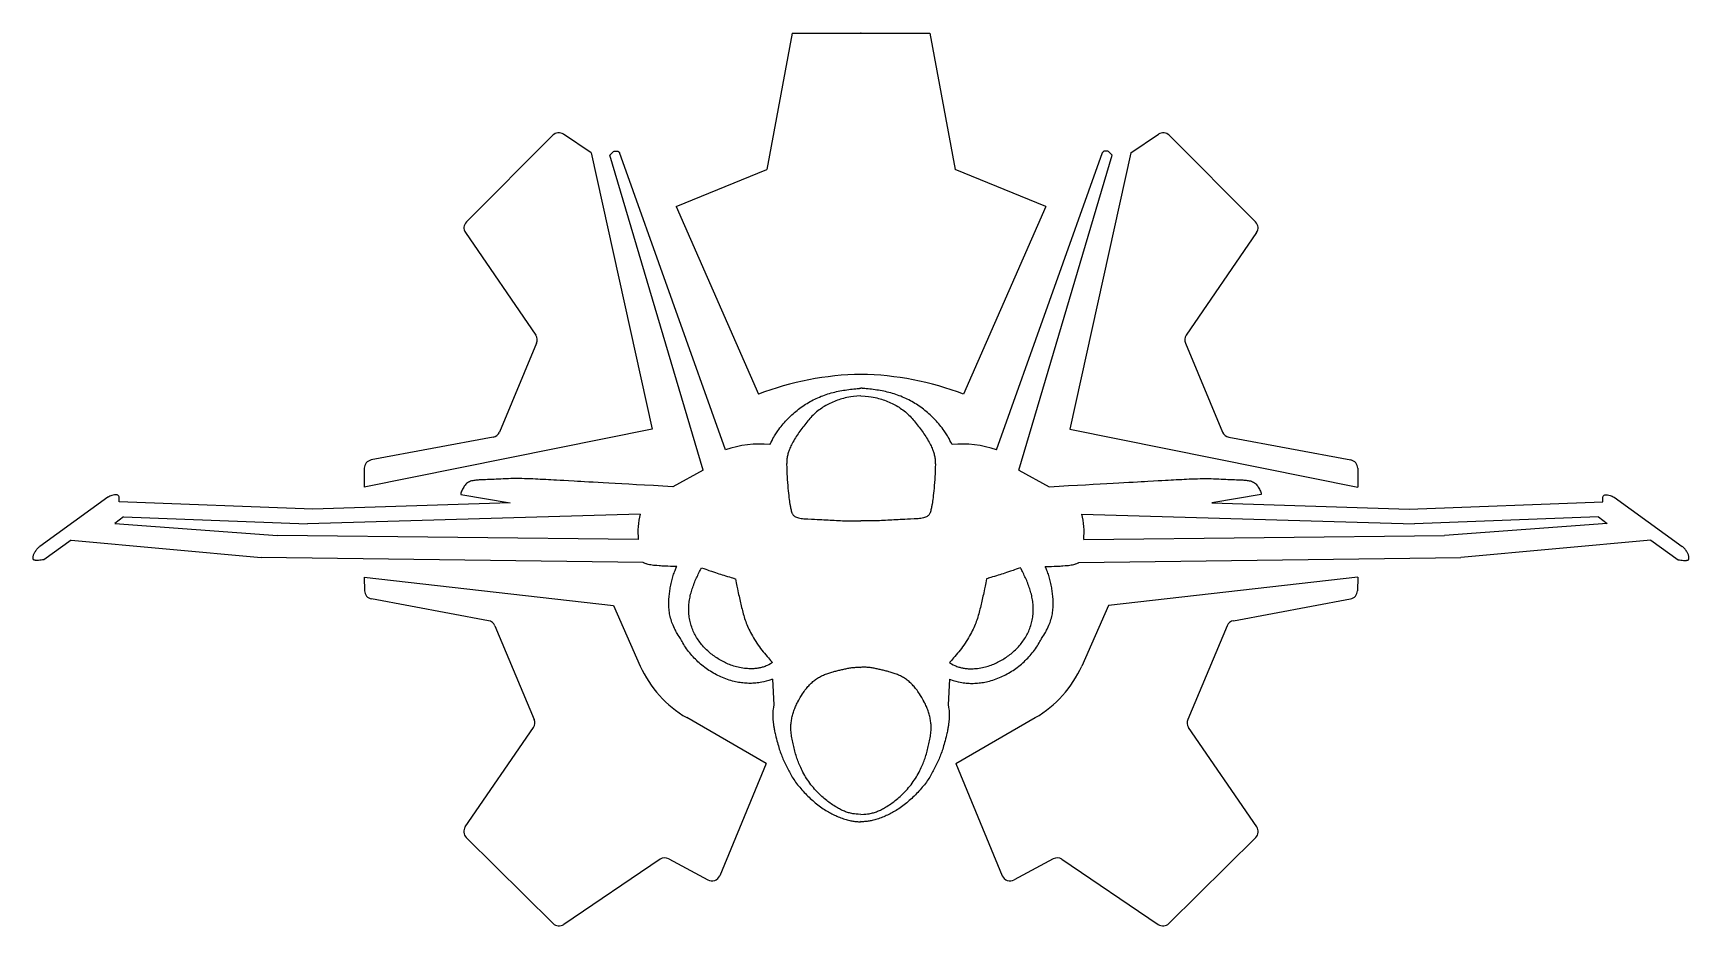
# Model space of a CAD drawing. Header units: millimetres. Extents: x 8001 to 31110, y 282 to 17125.
# Drawn here: x 14428 to 21919, y 13086 to 17125 of the extents above; entities that cross this region are included whole.
import ezdxf

# ---------------------------------------------------------------- set-up
doc = ezdxf.new("R2010")
doc.units = ezdxf.units.MM

msp = doc.modelspace()

# ---------------------------------------------------------------- linework, layer by layer
at = {"color": 7, "linetype": 'Continuous'}
for p, q in [((17862.266, 17124.863), (17748.201, 16508.013)), ((17862.266, 17124.863), (18484.744, 17124.863)), ((18484.744, 17124.863), (18598.81, 16508.013)), ((16779.382, 16662.563), (16388.425, 16270.673)), ((16953.524, 16582.644), (16827.609, 16667.275)), ((19393.487, 16582.644), (19519.402, 16667.275)), ((19567.628, 16662.563), (19958.585, 16270.673)), ((16953.524, 16582.644), (17228.835, 15333.321)), ((17460.194, 15147.648), (17037.903, 16573.501)), ((17560.795, 15240.47), (17081.303, 16584.283)), ((18786.215, 15240.47), (19265.708, 16584.283)), ((18886.816, 15147.648), (19309.108, 16573.501)), ((19393.487, 16582.644), (19118.175, 15333.321)), ((17337.39, 16340.405), (17748.201, 16508.013)), ((19009.621, 16340.405), (18598.81, 16508.013)), ((17337.39, 16340.405), (17709.294, 15491.388)), ((19009.621, 16340.405), (18637.717, 15491.388)), ((16383.977, 16222.217), (16702.352, 15757.95)), ((19963.034, 16222.217), (19644.659, 15757.95)), ((16706.069, 15721.676), (16537.782, 15320.122)), ((19640.941, 15721.676), (19809.228, 15320.122)), ((17228.835, 15333.321), (15926.302, 15070.46)), ((16509.662, 15297.4), (15957.384, 15193.888)), ((19118.175, 15333.321), (20420.708, 15070.46)), ((19837.348, 15297.4), (20389.627, 15193.888)), ((15926.302, 15156.44), (15926.302, 15070.46)), ((17460.194, 15147.648), (17321.682, 15072.918)), ((18886.816, 15147.648), (19025.328, 15072.918)), ((20420.708, 15156.44), (20420.708, 15070.46)), ((14766.002, 15025.291), (14457.978, 14801.899)), ((15693.286, 14971.777), (14817.462, 15004.343)), ((16585.727, 15000.085), (15693.286, 14971.777)), ((16362.463, 15038.161), (16585.727, 15000.085)), ((19984.548, 15038.161), (19761.284, 15000.085)), ((19761.284, 15000.085), (20653.724, 14971.777)), ((20653.724, 14971.777), (21529.548, 15004.343)), ((21581.008, 15025.291), (21889.032, 14801.899)), ((14837.839, 14936.815), (14797.992, 14906.688)), ((14797.992, 14906.688), (15533.753, 14852.09)), ((14837.839, 14936.815), (15669.817, 14905.565)), ((17175.003, 14949.536), (15669.817, 14905.565)), ((19172.008, 14949.536), (20677.193, 14905.565)), ((21509.171, 14936.815), (20677.193, 14905.565)), ((21549.018, 14906.688), (20813.257, 14852.09)), ((21509.171, 14936.815), (21549.018, 14906.688)), ((17166.142, 14834.446), (15533.753, 14852.09)), ((19180.868, 14834.446), (20813.257, 14852.09)), ((14600.96, 14830.936), (14477.039, 14743.013)), ((14600.96, 14830.936), (15459.985, 14753.104)), ((21746.05, 14830.936), (20887.025, 14753.104)), ((21746.05, 14830.936), (21869.972, 14743.013)), ((17187.715, 14730.33), (15459.985, 14753.104)), ((19159.296, 14730.33), (20887.025, 14753.104)), ((15926.302, 14663.32), (17053.499, 14535.441)), ((15926.302, 14663.32), (15927.611, 14602.474)), ((20420.708, 14663.32), (19293.512, 14535.441)), ((20420.708, 14663.32), (20419.399, 14602.474)), ((16489.01, 14467.08), (15958.727, 14565.837)), ((17053.499, 14535.441), (17175.003, 14261.906)), ((19293.512, 14535.441), (19172.008, 14261.906)), ((19858.001, 14467.08), (20388.284, 14565.837)), ((16517.15, 14444.406), (16695.516, 14020.692)), ((19829.861, 14444.406), (19651.494, 14020.692)), ((17773.107, 14201.811), (17779.347, 14086.227)), ((18573.903, 14201.811), (18567.664, 14086.227)), ((17744.636, 13820.265), (17384.859, 14028.421)), ((18602.375, 13820.265), (18962.151, 14028.421)), ((16383.146, 13535.024), (16691.804, 13984.337)), ((19963.864, 13535.024), (19655.206, 13984.337)), ((17744.636, 13820.265), (17534.143, 13313.164)), ((18602.375, 13820.265), (18812.867, 13313.164)), ((16387.736, 13486.384), (16780.263, 13097.516)), ((19959.275, 13486.384), (19566.747, 13097.516)), ((17264.447, 13387.586), (16828.406, 13093.012)), ((17303.838, 13389.561), (17480.891, 13294.225)), ((19043.172, 13389.561), (18866.12, 13294.225)), ((19082.563, 13387.586), (19518.605, 13093.012))]:
    msp.add_line(p, q, dxfattribs=at)
for centre, radius, start, end in [((16806.355, 16635.654), 38.1, 56.093723, 135.0682945), ((19540.655, 16635.654), 38.1, 44.9317055, 123.906277), ((16415.398, 16243.764), 38.1, 135.0682945, 214.4407129), ((19931.612, 16243.764), 38.1, 325.5592871, 44.9317055), ((16670.93, 15736.403), 38.1, 337.262, 34.4407129), ((19676.08, 15736.403), 38.1, 145.5592871, 202.738), ((18197.212, 14216.796), 1364.789, 90.9953102, 110.9470291), ((18149.798, 14216.796), 1364.789, 69.0529709, 89.0046898), ((16502.643, 15334.848), 38.1, 280.6157017, 337.262), ((19844.367, 15334.848), 38.1, 202.738, 259.3842983), ((17717.163, 14774.362), 491.638, 84.8223648, 108.5453635), ((18629.847, 14774.362), 491.638, 71.4546365, 95.1776352), ((15964.402, 15156.44), 38.1, 100.6157017, 180), ((20382.608, 15156.44), 38.1, 0, 79.3842983), ((17455.326, 14870.069), 291.369, 164.1728945, 187.022622), ((18891.685, 14870.069), 291.369, 352.977378, 15.8271055), ((15965.702, 14603.293), 38.1, 181.2319774, 259.4503884), ((20381.308, 14603.293), 38.1, 280.5496116, 358.7680226), ((16482.034, 14429.624), 38.1, 22.8290797, 79.4503884), ((19864.976, 14429.624), 38.1, 100.5496116, 157.1709203), ((17639.261, 14468.129), 508, 203.9506996, 239.9476297), ((18707.749, 14468.129), 508, 300.0523703, 336.0493004), ((16660.4, 14005.91), 38.1, 325.5126372, 22.8290797), ((19686.61, 14005.91), 38.1, 157.1709203, 214.4873628), ((16414.55, 13513.45), 38.1, 145.5126372, 225.2683623), ((19932.46, 13513.45), 38.1, 314.7316377, 34.4873628), ((17285.775, 13356.015), 38.1, 61.6992442, 124.041571), ((19061.235, 13356.015), 38.1, 55.958429, 118.3007558), ((17498.954, 13327.771), 38.1, 241.6992442, 337.4571159), ((18848.056, 13327.771), 38.1, 202.5428841, 298.3007558), ((16807.078, 13124.583), 38.1, 225.2683623, 304.041571), ((19539.933, 13124.583), 38.1, 235.958429, 314.7316377)]:
    msp.add_arc(centre, radius, start, end, dxfattribs=at)
for points, knots in [([(17037.902, 16573.501), (17042.321, 16577.621), (17046.731, 16582.857), (17051.544, 16587.68), (17057.169, 16590.565), (17063.679, 16590.996), (17069.74, 16591.256), (17072.486, 16591.086), (17075.357, 16589.935), (17078.612, 16587.179), (17080.152, 16585.397), (17081.169, 16584.187), (17081.268, 16584.1), (17081.319, 16584.074), (17081.332, 16584.075), (17081.341, 16584.082), (17081.347, 16584.105), (17081.346, 16584.134), (17081.303, 16584.283), (17081.321, 16584.234), (17081.303, 16584.283)], [0, 0, 0, 0, 0.11382694, 0.24279037, 0.37115823, 0.49025641, 0.61315367, 0.72744061, 0.77928074, 0.83755515, 0.91789446, 0.96228103, 0.99205097, 0.99453891, 0.99562506, 0.99586862, 0.99608736, 0.99653691, 0.9970812, 1, 1, 1, 1]), ([(19309.104, 16573.501), (19304.69, 16577.621), (19300.279, 16582.857), (19295.466, 16587.68), (19289.841, 16590.565), (19283.332, 16590.996), (19277.271, 16591.256), (19274.524, 16591.086), (19271.653, 16589.935), (19268.399, 16587.179), (19266.858, 16585.397), (19265.842, 16584.187), (19265.742, 16584.1), (19265.691, 16584.074), (19265.678, 16584.075), (19265.669, 16584.082), (19265.663, 16584.105), (19265.665, 16584.134), (19265.708, 16584.283), (19265.689, 16584.234), (19265.708, 16584.283)], [0, 0, 0, 0, 0.11377377, 0.242744938, 0.371120498, 0.490225825, 0.61313046, 0.727424255, 0.7792675, 0.837545403, 0.917889537, 0.962278771, 0.992050497, 0.994538583, 0.995624794, 0.995868376, 0.99608712, 0.9965367, 0.997081029, 1, 1, 1, 1]), ([(17761.529, 15263.993), (17775.838, 15292.584), (17792.601, 15319.779), (17811.55, 15345.555), (17832.417, 15369.891), (17854.931, 15392.763), (17878.45, 15413.73), (17903.307, 15433.03), (17929.463, 15450.467), (17956.876, 15465.846), (17986.017, 15479.324), (18016.106, 15490.589), (18046.908, 15499.673), (18078.194, 15506.643), (18109.807, 15511.818), (18141.619, 15515.633), (18173.505, 15518.523), (18162.871, 15517.618), (18173.505, 15518.523)], [0, 0, 0, 0, 0.0626403, 0.12523059, 0.1879113, 0.25071857, 0.31359963, 0.37533225, 0.43698953, 0.4985782, 0.56016277, 0.62306706, 0.68601648, 0.74893509, 0.81173516, 0.8744961, 0.93727095, 1, 1, 1, 1]), ([(18585.479, 15263.993), (18571.173, 15292.584), (18554.41, 15319.779), (18535.46, 15345.555), (18514.594, 15369.891), (18492.079, 15392.763), (18468.56, 15413.73), (18443.703, 15433.03), (18417.548, 15450.467), (18390.134, 15465.846), (18360.994, 15479.324), (18330.904, 15490.589), (18300.102, 15499.673), (18268.816, 15506.643), (18237.204, 15511.818), (18205.391, 15515.633), (18173.505, 15518.523), (18184.14, 15517.618), (18173.505, 15518.523)], [0, 0, 0, 0, 0.06263829, 0.12522872, 0.18790956, 0.25071696, 0.31359816, 0.37533091, 0.43698832, 0.49857713, 0.56016182, 0.62306625, 0.68601581, 0.74893455, 0.81173475, 0.87449583, 0.93727082, 1, 1, 1, 1]), ([(18173.505, 15484.21), (18144.376, 15482.481), (18115.567, 15478.04), (18087.238, 15471.099), (18059.554, 15461.859), (18032.74, 15450.346), (18007.535, 15436.662), (17983.751, 15420.553), (17961.729, 15402.161), (17941.765, 15381.676), (17923.19, 15359.205), (17905.539, 15335.886), (17888.471, 15312.125), (17872.575, 15287.644), (17858.541, 15262.091), (17850.692, 15244.614), (17844.26, 15226.537), (17839.715, 15207.989), (17837.456, 15189.107), (17837.055, 15170.022), (17837.608, 15150.857), (17839.326, 15107.498), (17843.155, 15064.276), (17847.67, 15021.024), (17850.596, 14999.657), (17854.452, 14978.505), (17859.807, 14957.096), (17862.829, 14949.424), (17867.472, 14942.987), (17874.03, 14938.235), (17881.664, 14934.816), (17892.181, 14931.654), (17902.804, 14929.631), (17913.518, 14928.334), (17950.642, 14926.097), (17987.779, 14924.268), (18024.939, 14923.076), (18062.046, 14920.816), (18099.137, 14918.425), (18136.323, 14917.954), (18173.505, 14917.964), (18161.113, 14917.963), (18173.505, 14917.964)], [0, 0, 0, 0, 0.02799857, 0.05596811, 0.083954, 0.1119576, 0.13995731, 0.16747629, 0.19503918, 0.2225705, 0.25001611, 0.27798983, 0.30605226, 0.33412359, 0.36213086, 0.39010412, 0.40848668, 0.42689753, 0.44522102, 0.4634674, 0.48178453, 0.50018106, 0.54181688, 0.58345121, 0.62517757, 0.64587114, 0.6665012, 0.68767634, 0.69558858, 0.70320384, 0.71097471, 0.71900017, 0.72953784, 0.73991395, 0.75026932, 0.78595544, 0.82163157, 0.85730588, 0.89297616, 0.9286401, 0.96432356, 1, 1, 1, 1]), ([(18173.505, 15484.21), (18202.634, 15482.481), (18231.444, 15478.04), (18259.772, 15471.099), (18287.456, 15461.859), (18314.27, 15450.346), (18339.475, 15436.662), (18363.259, 15420.553), (18385.282, 15402.161), (18405.246, 15381.676), (18423.82, 15359.205), (18441.471, 15335.886), (18458.54, 15312.125), (18474.435, 15287.644), (18488.47, 15262.091), (18496.318, 15244.614), (18502.751, 15226.537), (18507.296, 15207.989), (18509.555, 15189.107), (18509.955, 15170.022), (18509.402, 15150.857), (18507.684, 15107.498), (18503.856, 15064.276), (18499.341, 15021.024), (18496.415, 14999.657), (18492.559, 14978.505), (18487.203, 14957.096), (18484.181, 14949.424), (18479.538, 14942.987), (18472.98, 14938.235), (18465.347, 14934.816), (18454.83, 14931.654), (18444.207, 14929.631), (18433.493, 14928.334), (18396.368, 14926.097), (18359.232, 14924.268), (18322.071, 14923.076), (18284.965, 14920.816), (18247.873, 14918.425), (18210.687, 14917.954), (18173.505, 14917.964), (18185.898, 14917.963), (18173.505, 14917.964)], [0, 0, 0, 0, 0.02799907, 0.05596859, 0.08395447, 0.11195806, 0.13995776, 0.16747673, 0.1950396, 0.22257091, 0.2500165, 0.2779902, 0.30605261, 0.33412394, 0.36213119, 0.39010443, 0.40848698, 0.42689783, 0.44522131, 0.46346767, 0.4817848, 0.50018132, 0.54181712, 0.58345143, 0.62517777, 0.64587132, 0.66650137, 0.6876765, 0.69558874, 0.70320399, 0.71097486, 0.71900031, 0.72953798, 0.73991408, 0.75026945, 0.78595555, 0.82163166, 0.85730595, 0.89297622, 0.92864013, 0.96432358, 1, 1, 1, 1]), ([(17321.681, 15072.918), (17073.603, 15087.201), (16825.515, 15100.668), (16775.888, 15103.342), (16726.249, 15106.085), (16676.596, 15108.764), (16626.928, 15110.262), (16577.247, 15109.359), (16535.86, 15107.388), (16494.513, 15105.521), (16453.117, 15103.994), (16442.729, 15103.436), (16432.369, 15102.574), (16422.092, 15101.192), (16411.95, 15099.071), (16402.009, 15095.986), (16392.867, 15091.215), (16385.313, 15084.127), (16378.85, 15075.891), (16373.197, 15067.217), (16368.482, 15058.079), (16364.855, 15048.414), (16362.463, 15038.161), (16363.164, 15041.605), (16362.463, 15038.161)], [0, 0, 0, 0, 0.249919564, 0.499803649, 0.549789554, 0.599790213, 0.649801538, 0.699778441, 0.749753525, 0.791426387, 0.833053624, 0.874716751, 0.885179118, 0.895634576, 0.906064795, 0.916485561, 0.926954118, 0.93732566, 0.94774445, 0.958273564, 0.968686235, 0.979028357, 0.989411089, 1, 1, 1, 1]), ([(19025.325, 15072.918), (19273.407, 15087.201), (19521.495, 15100.668), (19571.123, 15103.342), (19620.761, 15106.085), (19670.414, 15108.764), (19720.082, 15110.262), (19769.763, 15109.359), (19811.15, 15107.388), (19852.497, 15105.521), (19893.894, 15103.994), (19904.281, 15103.436), (19914.641, 15102.574), (19924.919, 15101.192), (19935.061, 15099.071), (19945.002, 15095.986), (19954.144, 15091.215), (19961.698, 15084.127), (19968.16, 15075.891), (19973.814, 15067.217), (19978.528, 15058.079), (19982.156, 15048.414), (19984.548, 15038.161), (19983.846, 15041.605), (19984.548, 15038.161)], [0, 0, 0, 0, 0.24992284, 0.49980584, 0.54979152, 0.59979196, 0.64980307, 0.69977975, 0.74975462, 0.7914273, 0.83305435, 0.8747173, 0.88517962, 0.89563503, 0.90606521, 0.91648593, 0.92695444, 0.93732593, 0.94774468, 0.95827375, 0.96868637, 0.97902845, 0.98941114, 1, 1, 1, 1]), ([(14817.462, 15004.343), (14817.61, 15010.982), (14818.258, 15017.774), (14818.09, 15024.512), (14816.636, 15029.403), (14813.641, 15033.669), (14809.27, 15035.958), (14804.194, 15036.395), (14794.19, 15035.9), (14784.362, 15033.571), (14774.893, 15029.86), (14766.002, 15025.291), (14768.937, 15026.874), (14766.002, 15025.291)], [0, 0, 0, 0, 0.08215748, 0.16657526, 0.24995994, 0.31308335, 0.37757127, 0.43860961, 0.50163533, 0.62555017, 0.75050885, 0.87633303, 1, 1, 1, 1]), ([(21529.548, 15004.343), (21529.401, 15010.982), (21528.752, 15017.774), (21528.921, 15024.512), (21530.374, 15029.403), (21533.37, 15033.669), (21537.741, 15035.958), (21542.816, 15036.395), (21552.82, 15035.9), (21562.649, 15033.571), (21572.118, 15029.86), (21581.008, 15025.291), (21578.073, 15026.874), (21581.008, 15025.291)], [0, 0, 0, 0, 0.08215728, 0.16657508, 0.24995978, 0.3130832, 0.37757113, 0.43860949, 0.50163522, 0.62555009, 0.75050879, 0.87633301, 1, 1, 1, 1]), ([(14477.039, 14743.013), (14466.978, 14741.311), (14457.729, 14740.124), (14448.358, 14739.604), (14442.684, 14739.662), (14436.577, 14740.05), (14433.653, 14740.596), (14431.18, 14741.635), (14429.443, 14743.366), (14428.559, 14745.836), (14428.182, 14752.363), (14428.567, 14758.533), (14429.98, 14764.33), (14432.998, 14770.884), (14436.677, 14777.303), (14440.848, 14784.529), (14445.359, 14791.341), (14450.855, 14797.283), (14457.978, 14801.899), (14455.503, 14800.489), (14457.978, 14801.899)], [0, 0, 0, 0, 0.08658856, 0.16572729, 0.24537359, 0.2935299, 0.34545583, 0.3707046, 0.39346697, 0.41427957, 0.43654111, 0.49201843, 0.54448266, 0.5951161, 0.65635328, 0.71914197, 0.78994679, 0.85928072, 0.92796469, 1, 1, 1, 1]), ([(21869.971, 14743.013), (21880.032, 14741.311), (21889.282, 14740.124), (21898.652, 14739.604), (21904.327, 14739.662), (21910.433, 14740.05), (21913.358, 14740.596), (21915.83, 14741.635), (21917.568, 14743.366), (21918.452, 14745.836), (21918.828, 14752.363), (21918.443, 14758.533), (21917.03, 14764.33), (21914.012, 14770.884), (21910.333, 14777.303), (21906.162, 14784.529), (21901.651, 14791.341), (21896.155, 14797.283), (21889.032, 14801.899), (21891.507, 14800.489), (21889.032, 14801.899)], [0, 0, 0, 0, 0.08659041, 0.16572898, 0.24537513, 0.29353133, 0.34545716, 0.37070588, 0.3934682, 0.41428076, 0.43654226, 0.49201946, 0.54448359, 0.59511692, 0.65635398, 0.71914254, 0.78994722, 0.859281, 0.92796483, 1, 1, 1, 1]), ([(17339.816, 14711.409), (17296.576, 14712.866), (17253.438, 14715.485), (17234.464, 14717.267), (17215.661, 14720.158), (17208.426, 14721.979), (17201.253, 14724.135), (17194.17, 14726.62), (17187.715, 14730.33), (17189.818, 14728.989), (17187.715, 14730.33)], [0, 0, 0, 0, 0.28008868, 0.55987697, 0.68325235, 0.80641239, 0.85471316, 0.90320224, 0.95179697, 1, 1, 1, 1]), ([(17356.235, 14387.057), (17340.952, 14409.636), (17327.993, 14433.657), (17317.621, 14458.889), (17310.092, 14485.099), (17305.525, 14512.006), (17303.751, 14539.233), (17304.491, 14566.471), (17306.955, 14591.364), (17310.708, 14616.135), (17315.54, 14640.702), (17321.75, 14664.894), (17329.716, 14688.524), (17339.818, 14711.409), (17336.297, 14703.843), (17339.818, 14711.409)], [0, 0, 0, 0, 0.07996487, 0.16001162, 0.24002018, 0.3199972, 0.40004091, 0.48006265, 0.55997516, 0.63333854, 0.70681792, 0.78024963, 0.85349946, 0.92663622, 1, 1, 1, 1]), ([(17773.107, 14277.676), (17758.693, 14268.578), (17743.323, 14261.375), (17727.216, 14255.945), (17710.592, 14252.168), (17693.673, 14249.921), (17676.646, 14249.091), (17649.897, 14250.425), (17623.428, 14254.676), (17597.532, 14261.514), (17573.03, 14270.462), (17549.356, 14281.526), (17526.626, 14294.568), (17504.954, 14309.449), (17484.493, 14326.048), (17465.495, 14344.28), (17448.227, 14364.072), (17432.955, 14385.347), (17419.945, 14408.029), (17409.448, 14432.022), (17401.58, 14457.06), (17396.391, 14482.795), (17393.93, 14508.875), (17394.242, 14534.956), (17397.205, 14560.806), (17402.497, 14586.338), (17409.782, 14611.473), (17418.726, 14636.13), (17428.995, 14660.231), (17440.252, 14683.697), (17452.164, 14706.446), (17448.14, 14698.89), (17452.164, 14706.446)], [0, 0, 0, 0, 0.02328817, 0.04648064, 0.0697042, 0.0929953, 0.11631476, 0.13960606, 0.17619879, 0.21282738, 0.24942163, 0.28506051, 0.32076366, 0.35656906, 0.3924884, 0.42848539, 0.46446191, 0.50034892, 0.53613055, 0.57185664, 0.60763824, 0.64349741, 0.67936598, 0.71515799, 0.75079377, 0.78634401, 0.82196981, 0.85772464, 0.89356216, 0.92935544, 0.96491431, 1, 1, 1, 1]), ([(17452.163, 14706.446), (17480.301, 14695.949), (17508.814, 14686.527), (17537.459, 14677.482), (17571.214, 14666.829), (17605.203, 14656.955), (17593.852, 14660.176), (17605.203, 14656.955)], [0, 0, 0, 0, 0.18666436, 0.37330863, 0.56001222, 0.7800127, 1, 1, 1, 1]), ([(18573.901, 14277.676), (18588.317, 14268.578), (18603.688, 14261.375), (18619.795, 14255.945), (18636.418, 14252.168), (18653.337, 14249.921), (18670.364, 14249.091), (18697.113, 14250.425), (18723.583, 14254.676), (18749.479, 14261.514), (18773.981, 14270.462), (18797.654, 14281.526), (18820.385, 14294.568), (18842.057, 14309.449), (18862.517, 14326.048), (18881.515, 14344.28), (18898.783, 14364.072), (18914.056, 14385.347), (18927.066, 14408.029), (18937.563, 14432.022), (18945.431, 14457.06), (18950.62, 14482.795), (18953.081, 14508.875), (18952.769, 14534.956), (18949.805, 14560.806), (18944.514, 14586.338), (18937.228, 14611.473), (18928.284, 14636.13), (18918.016, 14660.231), (18906.758, 14683.697), (18894.846, 14706.446), (18898.87, 14698.89), (18894.846, 14706.446)], [0, 0, 0, 0, 0.02329093, 0.04648333, 0.06970683, 0.09299786, 0.11631726, 0.13960849, 0.17620112, 0.21282961, 0.24942375, 0.28506253, 0.32076559, 0.35657088, 0.39249012, 0.428487, 0.46446342, 0.50035033, 0.53613186, 0.57185785, 0.60763935, 0.64349842, 0.67936689, 0.7151588, 0.75079447, 0.78634461, 0.82197031, 0.85772504, 0.89356246, 0.92935564, 0.96491441, 1, 1, 1, 1]), ([(18894.843, 14706.446), (18866.709, 14695.949), (18838.196, 14686.527), (18809.551, 14677.482), (18775.796, 14666.829), (18741.807, 14656.955), (18753.158, 14660.176), (18741.807, 14656.955)], [0, 0, 0, 0, 0.18664373, 0.37329273, 0.56000106, 0.78000712, 1, 1, 1, 1]), ([(18990.775, 14387.057), (19006.059, 14409.636), (19019.017, 14433.657), (19029.39, 14458.889), (19036.918, 14485.099), (19041.485, 14512.006), (19043.259, 14539.233), (19042.52, 14566.471), (19040.056, 14591.364), (19036.303, 14616.135), (19031.471, 14640.702), (19025.261, 14664.894), (19017.294, 14688.524), (19007.193, 14711.409), (19010.714, 14703.843), (19007.193, 14711.409)], [0, 0, 0, 0, 0.07996568, 0.16001237, 0.24002086, 0.31999781, 0.40004145, 0.48006311, 0.55997555, 0.63333886, 0.70681818, 0.78024982, 0.85349959, 0.92663629, 1, 1, 1, 1]), ([(19007.19, 14711.409), (19050.434, 14712.866), (19093.572, 14715.485), (19112.546, 14717.267), (19131.349, 14720.158), (19138.585, 14721.979), (19145.757, 14724.135), (19152.84, 14726.62), (19159.296, 14730.33), (19157.193, 14728.989), (19159.296, 14730.33)], [0, 0, 0, 0, 0.28010897, 0.55988937, 0.68326127, 0.80641785, 0.85471725, 0.90320496, 0.95179832, 1, 1, 1, 1]), ([(17605.203, 14656.955), (17610.714, 14627.892), (17616.776, 14598.958), (17623.258, 14570.114), (17630.027, 14541.317), (17636.991, 14512.54), (17644.697, 14483.975), (17654.19, 14455.99), (17665.889, 14428.803), (17683.199, 14395.819), (17702.846, 14364.207), (17724.542, 14333.977), (17748.043, 14305.132), (17773.107, 14277.676), (17764.644, 14286.732), (17773.107, 14277.676)], [0, 0, 0, 0, 0.0699823, 0.13991876, 0.20986075, 0.27984529, 0.34989042, 0.41988311, 0.48979648, 0.55981765, 0.64794307, 0.73599687, 0.82402795, 0.91205147, 1, 1, 1, 1]), ([(18741.805, 14656.955), (18736.297, 14627.892), (18730.234, 14598.958), (18723.752, 14570.114), (18716.983, 14541.317), (18710.02, 14512.54), (18702.314, 14483.975), (18692.82, 14455.99), (18681.122, 14428.803), (18663.811, 14395.819), (18644.164, 14364.207), (18622.469, 14333.977), (18598.967, 14305.132), (18573.903, 14277.676), (18582.366, 14286.732), (18573.903, 14277.676)], [0, 0, 0, 0, 0.0699813, 0.13991783, 0.20985989, 0.27984452, 0.34988972, 0.41988249, 0.48979593, 0.55981717, 0.6479427, 0.73599658, 0.82402776, 0.91205138, 1, 1, 1, 1]), ([(17773.107, 14201.811), (17748.627, 14193.467), (17723.418, 14187.59), (17697.749, 14184.127), (17671.871, 14183.014), (17645.981, 14184.165), (17620.264, 14187.488), (17590.384, 14194.062), (17561.152, 14203.361), (17532.761, 14215.225), (17505.4, 14229.492), (17478.742, 14246.363), (17453.556, 14265.4), (17430.029, 14286.43), (17408.348, 14309.283), (17388.698, 14333.787), (17371.265, 14359.768), (17356.235, 14387.057), (17361.078, 14377.863), (17356.235, 14387.057)], [0, 0, 0, 0, 0.051899211, 0.103843555, 0.155821565, 0.207799403, 0.259804871, 0.311841336, 0.373236888, 0.434792849, 0.496540667, 0.558462661, 0.621770819, 0.685125819, 0.748450756, 0.811665548, 0.874695364, 0.937482732, 1, 1, 1, 1]), ([(18573.901, 14201.811), (18598.383, 14193.467), (18623.592, 14187.59), (18649.262, 14184.127), (18675.139, 14183.014), (18701.029, 14184.165), (18726.747, 14187.488), (18756.627, 14194.062), (18785.858, 14203.361), (18814.25, 14215.225), (18841.61, 14229.492), (18868.268, 14246.363), (18893.455, 14265.4), (18916.981, 14286.43), (18938.663, 14309.283), (18958.313, 14333.787), (18975.746, 14359.768), (18990.776, 14387.057), (18985.932, 14377.863), (18990.776, 14387.057)], [0, 0, 0, 0, 0.05190362, 0.10384772, 0.15582549, 0.20780309, 0.25980831, 0.31184454, 0.3732398, 0.43479548, 0.49654301, 0.55846471, 0.62177258, 0.68512728, 0.74845193, 0.81166642, 0.87469595, 0.93748302, 1, 1, 1, 1]), ([(17892.091, 14107.584), (17902.388, 14125.95), (17913.788, 14143.845), (17926.393, 14160.955), (17940.298, 14176.96), (17955.603, 14191.543), (17972.075, 14204.179), (17989.859, 14214.898), (18008.706, 14223.557), (18028.278, 14230.502), (18046.065, 14235.712), (18063.984, 14240.326), (18082.001, 14244.592), (18100.089, 14248.728), (18118.251, 14252.53), (18136.52, 14255.403), (18154.927, 14256.74), (18173.505, 14255.931), (18167.313, 14256.362), (18173.505, 14255.931)], [0, 0, 0, 0, 0.06245664, 0.12540066, 0.18843891, 0.25133252, 0.31404244, 0.3756254, 0.43722303, 0.49874909, 0.56035461, 0.61533333, 0.67022231, 0.72514542, 0.78018711, 0.83523235, 0.89009057, 0.9448374, 1, 1, 1, 1]), ([(18454.917, 14107.584), (18444.623, 14125.95), (18433.222, 14143.845), (18420.618, 14160.955), (18406.712, 14176.96), (18391.407, 14191.543), (18374.936, 14204.179), (18357.151, 14214.898), (18338.304, 14223.557), (18318.732, 14230.502), (18300.946, 14235.712), (18283.027, 14240.326), (18265.01, 14244.592), (18246.922, 14248.728), (18228.759, 14252.53), (18210.491, 14255.403), (18192.083, 14256.74), (18173.505, 14255.931), (18179.697, 14256.362), (18173.505, 14255.931)], [0, 0, 0, 0, 0.06245331, 0.12539755, 0.18843603, 0.25132986, 0.31404001, 0.37562319, 0.43722103, 0.49874731, 0.56035304, 0.61533196, 0.67022114, 0.72514444, 0.78018633, 0.83523177, 0.89009018, 0.94483721, 1, 1, 1, 1]), ([(17779.346, 14086.227), (17775.624, 14070.273), (17773.929, 14054.113), (17773.828, 14037.831), (17774.885, 14021.512), (17776.667, 14005.239), (17778.888, 13989.07), (17781.563, 13973.004), (17787.755, 13943.792), (17795.328, 13914.854), (17803.884, 13886.165), (17812.638, 13860.953), (17823.002, 13836.395), (17834.606, 13812.349), (17846.506, 13788.424), (17859.014, 13764.853), (17873.223, 13742.273), (17891.65, 13718.169), (17911.806, 13695.508), (17932.888, 13673.71), (17955.103, 13653.017), (17978.59, 13633.722), (18003.298, 13616.018), (18024.958, 13602.516), (18047.412, 13590.396), (18070.634, 13579.813), (18094.598, 13570.926), (18116.28, 13564.638), (18138.483, 13559.937), (18150.218, 13558.385), (18161.901, 13557.778), (18173.505, 13557.899), (18169.637, 13557.812), (18173.505, 13557.899)], [0, 0, 0, 0, 0.02247996, 0.04477623, 0.06711828, 0.08955832, 0.11202126, 0.13441726, 0.15676714, 0.19774197, 0.23878747, 0.27986769, 0.31648976, 0.35306602, 0.38970233, 0.42636999, 0.46298528, 0.49959343, 0.5412275, 0.58284326, 0.62445442, 0.66611344, 0.70782338, 0.74953335, 0.78455681, 0.81957024, 0.85458858, 0.88965997, 0.92063789, 0.95178051, 0.96802341, 0.98407585, 1, 1, 1, 1]), ([(18173.505, 13591.038), (18154.424, 13591.24), (18135.592, 13593.738), (18117.104, 13598.258), (18099.054, 13604.529), (18081.538, 13612.278), (18059.552, 13624.217), (18038.65, 13637.808), (18018.707, 13652.759), (17992.881, 13674.882), (17968.81, 13698.901), (17946.848, 13724.889), (17927.249, 13752.777), (17910.116, 13782.277), (17898.244, 13806.831), (17888.048, 13832.062), (17879.428, 13857.835), (17872.132, 13884.032), (17865.897, 13910.539), (17860.48, 13937.244), (17856.573, 13964.129), (17855.81, 13985.441), (17857.318, 14006.802), (17860.903, 14028.018), (17866.369, 14048.897), (17873.519, 14069.246), (17882.159, 14088.873), (17892.092, 14107.584), (17888.685, 14101.396), (17892.092, 14107.584)], [0, 0, 0, 0, 0.02801959, 0.05591431, 0.08386159, 0.11191904, 0.14004368, 0.17677944, 0.21338946, 0.2499889, 0.29992223, 0.34985299, 0.39981461, 0.44986647, 0.49995975, 0.54000688, 0.57996675, 0.61987031, 0.65980151, 0.69978622, 0.73979719, 0.77969037, 0.81100453, 0.84244753, 0.87404222, 0.90573352, 0.93740497, 0.96889313, 1, 1, 1, 1]), ([(18173.505, 13591.038), (18192.586, 13591.24), (18211.419, 13593.738), (18229.907, 13598.258), (18247.956, 13604.529), (18265.473, 13612.278), (18287.458, 13624.217), (18308.36, 13637.808), (18328.303, 13652.759), (18354.13, 13674.882), (18378.2, 13698.901), (18400.162, 13724.889), (18419.761, 13752.777), (18436.895, 13782.277), (18448.767, 13806.831), (18458.963, 13832.062), (18467.582, 13857.835), (18474.879, 13884.032), (18481.113, 13910.539), (18486.53, 13937.244), (18490.438, 13964.129), (18491.2, 13985.441), (18489.692, 14006.802), (18486.107, 14028.018), (18480.642, 14048.897), (18473.491, 14069.246), (18464.851, 14088.873), (18454.918, 14107.584), (18458.326, 14101.396), (18454.918, 14107.584)], [0, 0, 0, 0, 0.02802036, 0.05591506, 0.08386232, 0.11191974, 0.14004437, 0.17678009, 0.21339009, 0.2499895, 0.29992279, 0.34985351, 0.39981509, 0.4498669, 0.49996015, 0.54000724, 0.57996708, 0.61987061, 0.65980178, 0.69978646, 0.7397974, 0.77969055, 0.81100468, 0.84244766, 0.87404232, 0.90573359, 0.93740502, 0.96889315, 1, 1, 1, 1]), ([(18567.66, 14086.227), (18571.386, 14070.273), (18573.081, 14054.113), (18573.183, 14037.831), (18572.126, 14021.512), (18570.343, 14005.239), (18568.123, 13989.07), (18565.447, 13973.004), (18559.255, 13943.792), (18551.683, 13914.854), (18543.127, 13886.165), (18534.372, 13860.953), (18524.009, 13836.395), (18512.405, 13812.349), (18500.504, 13788.424), (18487.996, 13764.853), (18473.788, 13742.273), (18455.361, 13718.169), (18435.205, 13695.508), (18414.123, 13673.71), (18391.908, 13653.017), (18368.421, 13633.722), (18343.712, 13616.018), (18322.052, 13602.516), (18299.598, 13590.396), (18276.376, 13579.813), (18252.412, 13570.926), (18230.73, 13564.638), (18208.527, 13559.937), (18196.792, 13558.385), (18185.109, 13557.778), (18173.505, 13557.899), (18177.373, 13557.812), (18173.505, 13557.899)], [0, 0, 0, 0, 0.02248129, 0.04477753, 0.06711954, 0.08955956, 0.11202247, 0.13441843, 0.15676829, 0.19774306, 0.2387885, 0.27986867, 0.31649069, 0.3530669, 0.38970316, 0.42637077, 0.46298601, 0.49959411, 0.54122813, 0.58284383, 0.62445493, 0.6661139, 0.70782378, 0.74953369, 0.7845571, 0.81957048, 0.85458877, 0.88966012, 0.920638, 0.95178058, 0.96802345, 0.98407587, 1, 1, 1, 1])]:
    msp.add_open_spline(points, degree=3, knots=knots, dxfattribs=at)
msp.add_point((18173.505, 17124.863), dxfattribs=at)

doc.saveas('drawing.dxf')
